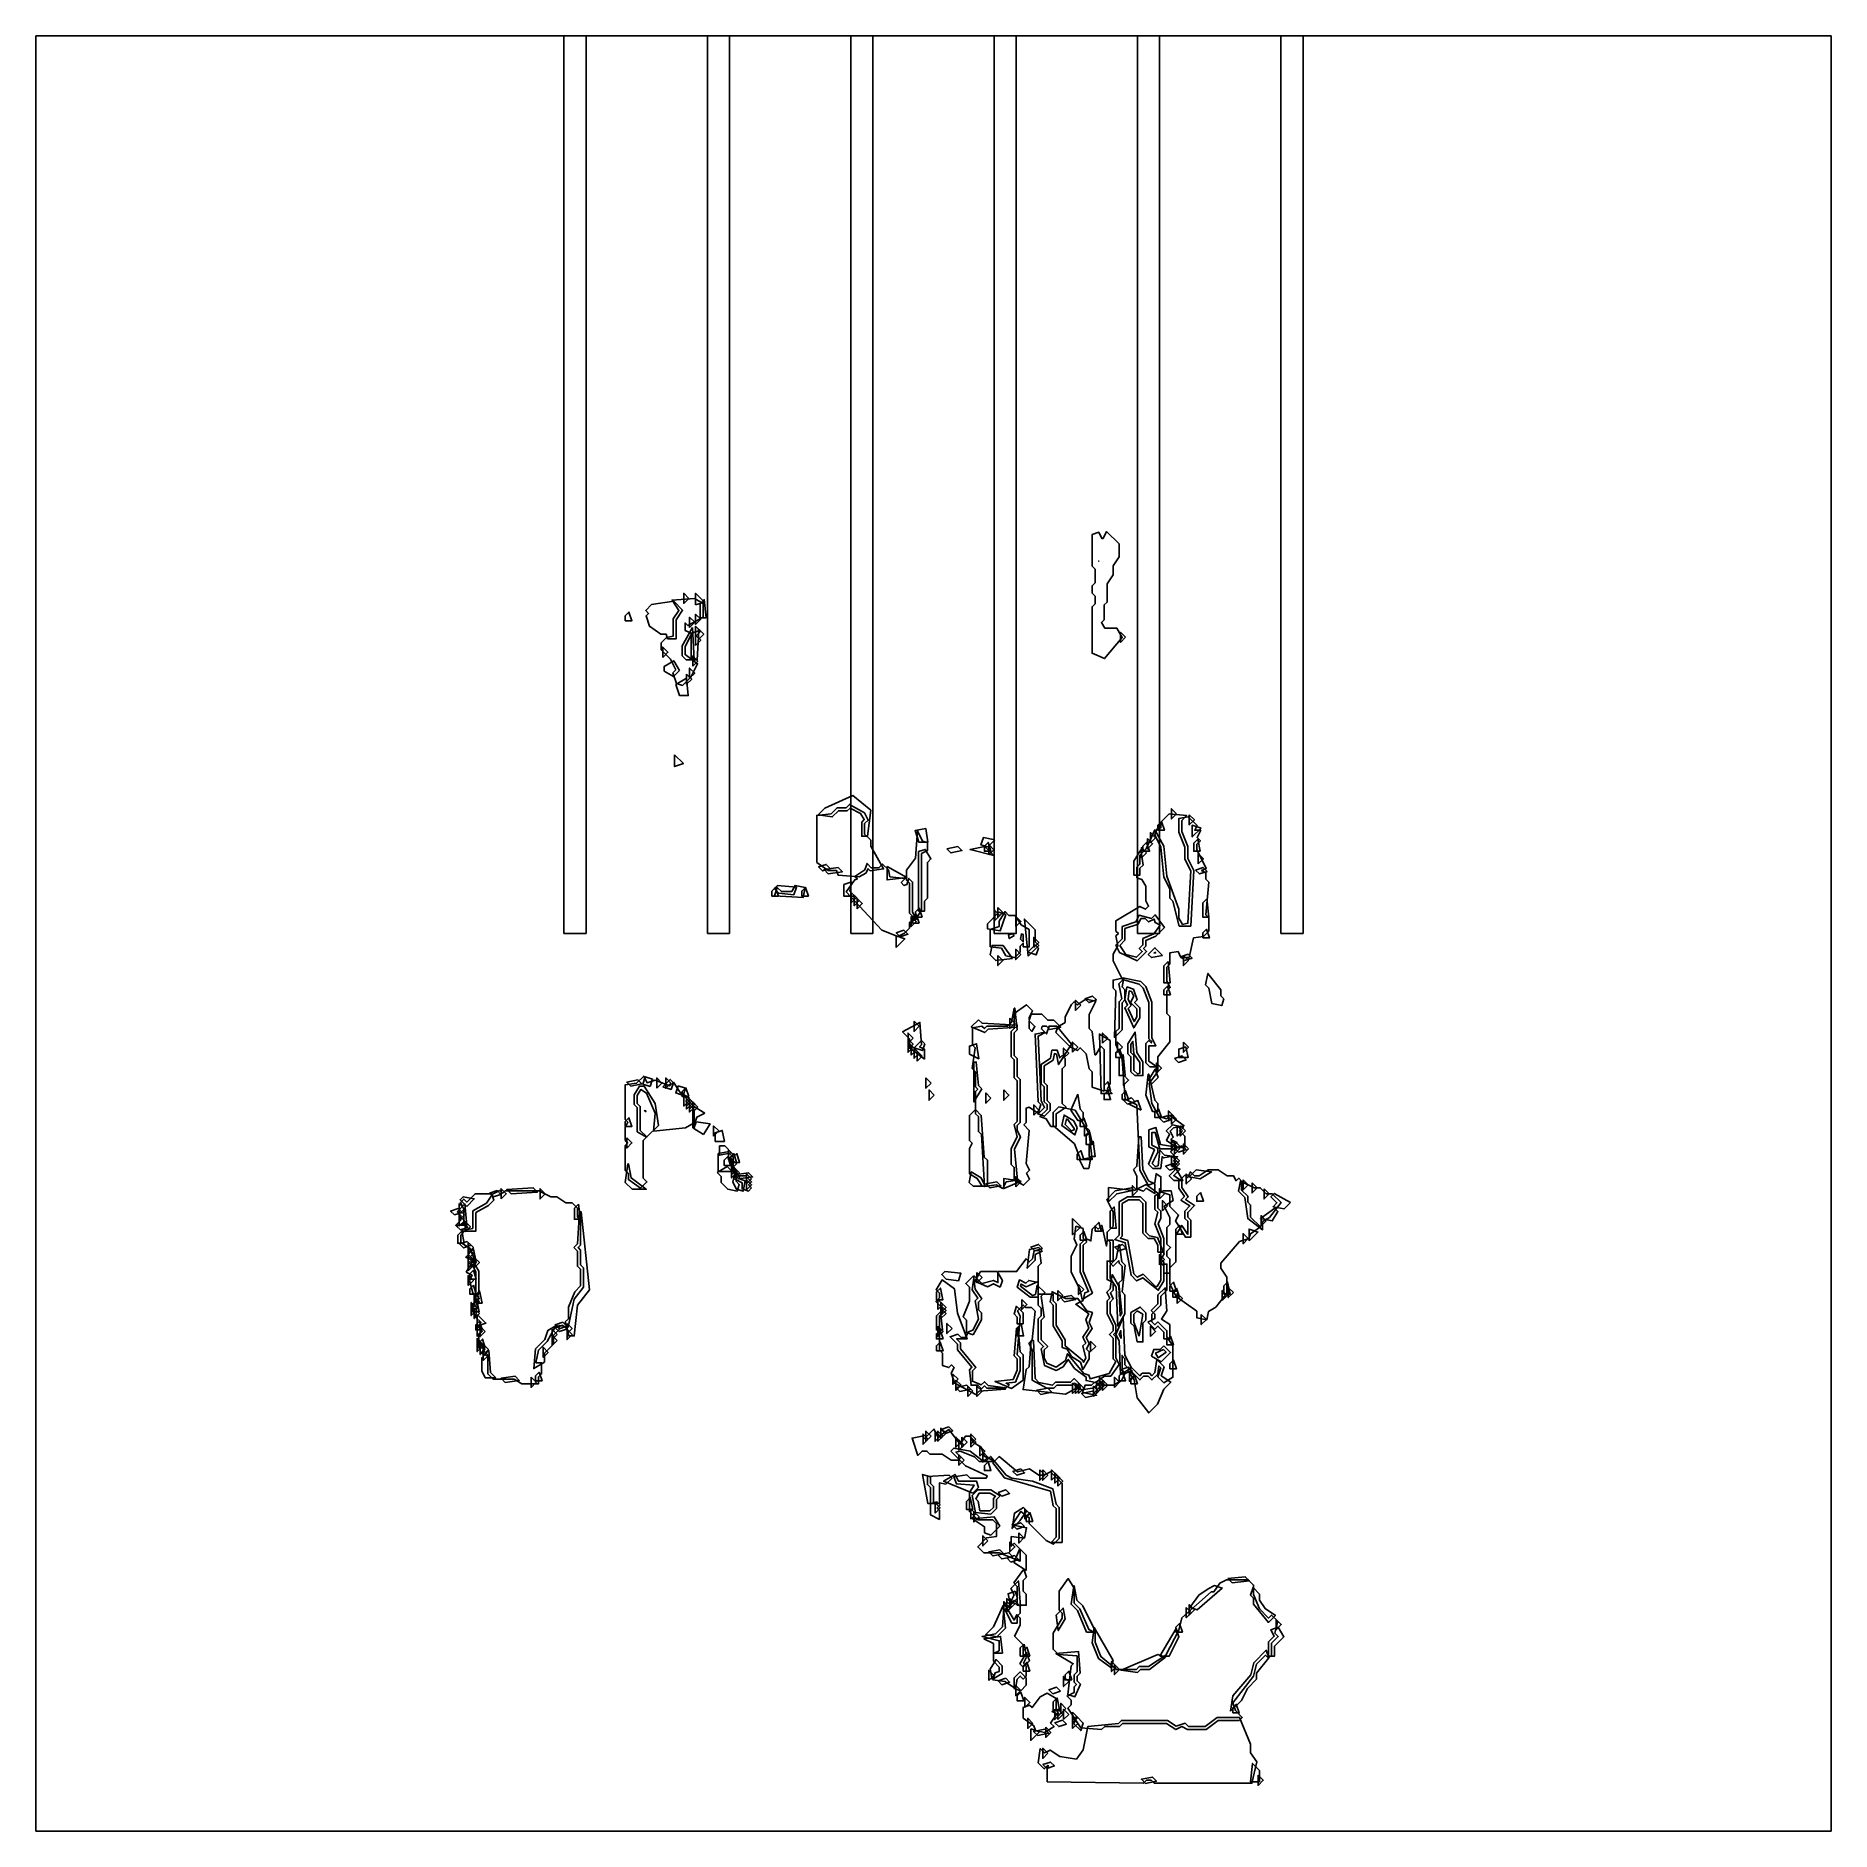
# Model space of a CAD drawing. Header units: millimetres. Extents: x 0 to 289, y 0 to 289.
import ezdxf

# ---------------------------------------------------------------- set-up
doc = ezdxf.new("R2010")
doc.units = ezdxf.units.MM
for name, color, linetype in [('CUT_OUTLINE', 5, 'Continuous'), ('CUT_SLOT', 1, 'Continuous'), ('ENG_D', 3, 'Continuous'), ('ENG_K', 2, 'Continuous'), ('ENG_L', 4, 'Continuous')]:
    doc.layers.add(name, color=color, linetype=linetype)

msp = doc.modelspace()

# ---------------------------------------------------------------- linework, layer by layer
at = {"layer": 'CUT_OUTLINE'}
msp.add_lwpolyline([(0, 0), (289.14, 0), (289.14, 289.14), (0, 289.14), (0, 0)], close=True, dxfattribs=at)
at = {"layer": 'CUT_SLOT'}
for points in [[(85.05, 144.57), (88.62, 144.57), (88.62, 289.14), (85.05, 289.14), (85.05, 144.57)], [(108.15, 144.57), (111.71, 144.57), (111.71, 289.14), (108.15, 289.14), (108.15, 144.57)], [(108.15, 144.57), (111.71, 144.57), (111.71, 289.14), (108.15, 289.14), (108.15, 144.57)], [(131.24, 144.57), (134.8, 144.57), (134.8, 289.14), (131.24, 289.14), (131.24, 144.57)], [(131.24, 144.57), (134.8, 144.57), (134.8, 289.14), (131.24, 289.14), (131.24, 144.57)], [(154.33, 144.57), (157.9, 144.57), (157.9, 289.14), (154.33, 289.14), (154.33, 144.57)], [(154.33, 144.57), (157.9, 144.57), (157.9, 289.14), (154.33, 289.14), (154.33, 144.57)], [(177.43, 144.57), (180.99, 144.57), (180.99, 289.14), (177.43, 289.14), (177.43, 144.57)], [(177.43, 144.57), (180.99, 144.57), (180.99, 289.14), (177.43, 289.14), (177.43, 144.57)], [(200.52, 144.57), (204.09, 144.57), (204.09, 289.14), (200.52, 289.14), (200.52, 144.57)]]:
    msp.add_lwpolyline(points, close=True, dxfattribs=at)
at = {"layer": 'ENG_D'}
for points in [[(103.07, 187.02), (102.2, 188.76), (100.72, 190.25), (100.72, 191.41), (101.56, 192.26), (102.64, 192.47), (102.64, 195.24), (103.56, 196.61), (102.46, 198.27), (106.07, 198.55), (107.46, 197.71), (107.46, 195.51), (105.01, 194.15), (104.57, 194.59), (104.57, 193.39), (105.62, 192.87), (104.57, 190.77), (104.57, 189.5), (106.56, 188.01), (105.49, 185.87), (104.15, 184.53), (103.18, 184.86), (102.61, 186.56), (103.07, 187.02)], [(106.76, 193.34), (106.48, 188.66), (105.53, 188.66), (105.53, 192.93), (106.76, 193.34)], [(175.51, 192.28), (174.69, 191.45), (174.69, 193.1), (175.51, 192.28)], [(134.45, 158.61), (136.52, 154.98), (134.36, 154.67), (134.03, 155), (133.66, 154.27), (132.57, 153.72), (129.21, 153.98), (128.97, 154.69), (127.62, 154.69), (125.77, 156.01), (125.77, 163.58), (128.07, 163.83), (129.05, 164.81), (130.49, 164.81), (131.03, 165.35), (133.43, 164.02), (134.02, 162.83), (133.48, 162.3), (133.48, 160.57), (134.45, 159.61), (134.45, 158.61)], [(180.52, 161.38), (181.19, 161.61), (181.19, 162.5), (182.55, 163.86), (185.33, 163.55), (184.57, 162.78), (184.57, 161), (185.53, 158.59), (185.53, 156.67), (186.5, 154.74), (186, 145.77), (184.14, 145.77), (183.14, 149.75), (182.64, 150.25), (182.64, 151.74), (181.68, 153.66), (181.2, 158.48), (180.21, 160.45), (180.52, 161.38)], [(185.77, 163.7), (186.59, 162.88), (185.77, 162.06), (185.77, 163.7)], [(187.66, 161.54), (186.25, 160.13), (186.25, 162.01), (187.66, 161.54)], [(142.64, 148.36), (141.72, 146.83), (140.71, 147.84), (140.71, 152.66), (140.23, 153.14), (140.23, 154.77), (141.68, 156.7), (141.98, 161.13), (142.81, 159.46), (143.6, 159.2), (143.6, 157.91), (142.64, 157.43), (142.64, 148.36)], [(152.76, 158.64), (153.35, 159.23), (153.82, 157.82), (152.76, 157.82), (152.76, 158.64)], [(178.3, 157.82), (178.3, 158.64), (178.89, 159.23), (179.36, 157.82), (178.3, 157.82)], [(179.02, 159.85), (179.85, 159.03), (179.02, 158.2), (179.02, 159.85)], [(179.51, 159.17), (179.51, 160.81), (180.33, 159.99), (179.51, 159.17)], [(187.51, 157.82), (186.49, 157.82), (186.49, 159.12), (187.12, 159.75), (187.51, 157.82)], [(176.86, 156.2), (177.96, 158.04), (178.32, 155.57), (177.82, 155.07), (177.82, 153.97), (176.86, 153.97), (176.86, 156.2)], [(178.88, 157.58), (178.06, 156.76), (178.06, 158.4), (178.88, 157.58)], [(187.22, 155.79), (187.22, 157.44), (188.04, 156.62), (187.22, 155.79)], [(137.1, 155.34), (140.29, 153.57), (137.1, 153.21), (137.1, 155.34)], [(186.77, 154.79), (188, 155.2), (188.63, 154.58), (187.39, 154.17), (186.77, 154.79)], [(121.77, 151.31), (122.27, 152.31), (123.89, 151.99), (123.56, 150.34), (118.94, 150.61), (119.4, 152), (120.09, 151.31), (121.77, 151.31)], [(130.11, 152.45), (131.39, 152.88), (131.1, 151.39), (131.9, 150.59), (130.11, 150.59), (130.11, 152.45)], [(131.32, 151.17), (132.14, 150.35), (131.32, 149.53), (131.32, 151.17)], [(132.62, 149.87), (131.8, 149.05), (131.8, 150.69), (132.62, 149.87)], [(132.28, 148.56), (132.28, 150.21), (133.1, 149.39), (132.28, 148.56)], [(153.24, 146.11), (155.1, 147.98), (156.2, 147.61), (155.33, 145.02), (153.24, 145.32), (153.24, 146.11)], [(174.93, 145.71), (177.17, 146.45), (177.69, 147.5), (179.67, 147), (180.26, 147.59), (181.75, 145.51), (180.37, 144.12), (178.78, 143.45), (178.78, 142.54), (178.4, 142.16), (178.88, 141.68), (177.39, 140.18), (174.51, 141.49), (173.91, 142.69), (174.93, 143.7), (174.93, 145.71)], [(187.94, 149.49), (188.6, 150.15), (188.93, 147.22), (187.94, 147.22), (187.94, 149.49)], [(139.2, 144.05), (138.58, 144.67), (139.81, 145.08), (140.44, 144.46), (139.2, 144.05)], [(140.95, 147.32), (141.78, 146.5), (140.95, 145.67), (140.95, 147.32)], [(157.82, 145.67), (157.82, 147.32), (158.64, 146.5), (157.82, 145.67)], [(159.8, 140.91), (159.2, 146.9), (160.95, 145.15), (160.95, 143.22), (161.53, 142.64), (159.8, 140.91)], [(187.94, 143.85), (187.94, 144.67), (188.53, 145.26), (189, 143.85), (187.94, 143.85)], [(157.29, 140.52), (154.6, 140.22), (153.7, 141.12), (154.01, 142.64), (155.78, 142.64), (157.29, 140.52)], [(158.64, 141.2), (157.82, 140.37), (157.82, 142.02), (158.64, 141.2)], [(181.44, 141.05), (179.67, 140.69), (179.16, 141.2), (180.23, 142.26), (181.44, 141.05)], [(182.35, 140.04), (182.66, 136.62), (181.67, 136.62), (181.67, 139.37), (182.35, 140.04)], [(184.36, 140.82), (185.59, 141.23), (186.22, 140.61), (184.98, 140.2), (184.36, 140.82)], [(174.43, 136.46), (175.33, 137.36), (177.94, 136.84), (178.75, 136.03), (179.75, 133.53), (179.75, 127.76), (180.38, 126.5), (179.26, 126.5), (179.26, 123.98), (180.71, 123.01), (180.71, 122.32), (179.28, 120.41), (179.74, 117.18), (180.88, 115.13), (182.09, 114.73), (182.61, 115.25), (184.92, 113.6), (183.24, 113.26), (182.69, 112.72), (183.17, 111.75), (182.8, 111.38), (183.77, 110.9), (182.74, 109.87), (181.01, 109.87), (180.29, 112.52), (179.75, 112.52), (179.75, 110.5), (180.71, 110.02), (180.71, 109.33), (179.8, 107.51), (180.29, 107.02), (180.73, 107.16), (181.01, 109.67), (181.79, 108.89), (183.87, 108.6), (183.22, 107.94), (183.77, 107.4), (183.03, 107.03), (184.29, 106.6), (183.26, 105.57), (184.57, 104.7), (184.57, 103.68), (185.6, 102.13), (185.18, 101.72), (186.63, 100.75), (185.53, 99.65), (185.53, 98.89), (186.01, 98.41), (186.01, 95.66), (185.15, 95.66), (183.57, 98.3), (184.03, 99.22), (182.64, 100.62), (182.64, 102.47), (181.19, 102.95), (181.19, 105.4), (180.42, 105.86), (180.21, 104.39), (179.15, 104.04), (177.82, 106.43), (177.34, 116.95), (175.42, 117.91), (174.93, 124.27), (173.96, 126.69), (173.96, 128.77), (174.45, 129.25), (174.45, 133.58), (174.91, 134.05), (174.43, 136.46)], [(182.73, 134.69), (181.67, 134.69), (181.67, 135.51), (182.26, 136.1), (182.73, 134.69)], [(168.28, 133), (167.46, 132.18), (167.46, 133.83), (168.28, 133)], [(168.94, 134.07), (170.17, 134.48), (170.8, 133.86), (169.56, 133.45), (168.94, 134.07)], [(176.43, 132.96), (175.94, 132.47), (176.88, 130.39), (177.34, 131.14), (177.34, 132.42), (176.32, 133.44), (176.83, 134.45), (176.44, 135.22), (176.09, 135.33), (175.9, 134.01), (176.43, 132.96)], [(141.44, 130.45), (142.26, 129.63), (141.44, 128.81), (141.44, 130.45)], [(151.31, 115.55), (151.31, 119.13), (151.7, 119.51), (151.31, 119.89), (151.31, 122.3), (150.82, 122.8), (151.3, 126.17), (150.83, 126.64), (150.83, 129.35), (152.36, 129.65), (152.76, 129.25), (153.14, 129.63), (156.52, 129.63), (157.12, 130.23), (157.57, 132.52), (157.69, 132.52), (158.07, 129.06), (157.58, 128.57), (157.58, 124.91), (158.06, 124.43), (158.06, 121.54), (158.54, 121.06), (158.54, 114.11), (158.06, 113.63), (158.06, 112.82), (158.57, 111.8), (157.59, 109.83), (158.08, 104.85), (156.29, 104.59), (155.76, 103.52), (154.65, 104.08), (152.78, 103.81), (152.28, 112.18), (151.8, 112.66), (151.8, 115.07), (151.31, 115.55)], [(141.29, 127.7), (140.47, 126.88), (140.47, 128.52), (141.29, 127.7)], [(143.16, 126.8), (142.79, 125.71), (141.47, 126.15), (142.64, 127.32), (143.16, 126.8)], [(163.36, 117.2), (163.36, 116.04), (162.46, 115.14), (161.37, 115.5), (161.88, 117.04), (161.44, 117.48), (160.94, 128.38), (162.48, 128.69), (162.78, 128.39), (163.19, 129.63), (164.44, 129.63), (166.79, 126.76), (164.69, 123.45), (164.36, 125.11), (164.03, 125.22), (163.82, 124.18), (162.4, 123.24), (162.4, 120.57), (162.88, 120.09), (162.88, 117.68), (163.36, 117.2)], [(173, 127.36), (173, 120.42), (172.57, 119.56), (173.34, 118.79), (171.56, 118.79), (171.3, 128.38), (173, 127.36)], [(141.29, 126.26), (140.47, 125.43), (140.47, 127.08), (141.29, 126.26)], [(140.95, 124.95), (140.95, 126.6), (141.78, 125.77), (140.95, 124.95)], [(141.44, 126.12), (142.26, 125.29), (141.44, 124.47), (141.44, 126.12)], [(141.92, 123.99), (141.92, 125.63), (142.74, 124.81), (141.92, 123.99)], [(166.98, 125.43), (166.98, 127.08), (167.8, 126.26), (166.98, 125.43)], [(176.86, 125.21), (176.68, 127.19), (176.37, 126.67), (176.37, 125.39), (176.86, 124.91), (176.86, 122.5), (177.4, 121.95), (177.82, 122.09), (177.82, 123.77), (176.86, 125.21)], [(185.23, 126.33), (185.58, 124.57), (184.08, 124.57), (184.08, 125.95), (185.23, 126.33)], [(94.93, 111.22), (94.93, 113.3), (95.36, 114.16), (94.93, 114.59), (94.93, 120.2), (96.75, 120.46), (97.89, 121.6), (98.43, 120.53), (99.76, 120.97), (102.1, 120.03), (102.68, 120.61), (103.78, 118.97), (105.2, 118.11), (104.67, 117.58), (106.02, 116.24), (106.02, 114.07), (104.65, 113.25), (99.49, 112.74), (99.75, 115.62), (98.36, 118.86), (97.43, 119.42), (96.86, 118.48), (96.86, 117.2), (97.34, 116.72), (97.34, 112.86), (98.41, 111.8), (97.82, 111.22), (97.82, 105.15), (98.41, 104.57), (97.37, 103.53), (95.42, 104.93), (95.42, 105.92), (94.93, 106.4), (94.93, 110.45), (95.32, 110.84), (94.93, 111.22)], [(102.26, 120.47), (101.44, 119.65), (101.44, 121.3), (102.26, 120.47)], [(104.81, 116.76), (104.81, 118.4), (105.63, 117.58), (104.81, 116.76)], [(105.29, 117.92), (106.12, 117.1), (105.29, 116.28), (105.29, 117.92)], [(106.6, 116.62), (105.78, 115.8), (105.78, 117.44), (106.6, 116.62)], [(160.71, 115.31), (160.71, 116.96), (161.53, 116.14), (160.71, 115.31)], [(169.62, 112.36), (170.14, 108.19), (168.26, 108.19), (167.26, 110.69), (163.84, 113.62), (163.84, 115.75), (164.73, 116.64), (167.37, 116.11), (169.62, 112.36)], [(165.79, 113.81), (166.8, 112.8), (167.22, 112.94), (167.22, 113.17), (166.13, 114.69), (165.97, 114.69), (165.79, 113.81)], [(184.67, 112.76), (183.84, 111.94), (183.84, 113.59), (184.67, 112.76)], [(183.36, 111.18), (184.18, 110.35), (183.36, 109.53), (183.36, 111.18)], [(184.63, 110.39), (185.25, 109.77), (184.02, 109.36), (183.4, 109.98), (184.63, 110.39)], [(109.87, 109.11), (111.4, 109.41), (112.28, 108.53), (112.28, 106.26), (109.87, 106.26), (109.87, 109.11)], [(112.28, 107.7), (112.28, 108.53), (112.87, 109.11), (113.34, 107.7), (112.28, 107.7)], [(183.36, 108.77), (184.18, 107.94), (183.36, 107.12), (183.36, 108.77)], [(112.86, 106.02), (112.04, 105.19), (112.04, 106.84), (112.86, 106.02)], [(114.25, 104.73), (113.91, 103.05), (112.83, 103.41), (112.27, 104.54), (112.66, 106.51), (113.42, 105.01), (114.25, 104.73)], [(115.27, 105.05), (114.45, 104.23), (114.45, 105.88), (115.27, 105.05)], [(114.45, 103.27), (114.45, 104.91), (115.27, 104.09), (114.45, 103.27)], [(174.4, 91.89), (173.48, 90.98), (173, 91.46), (173, 94.83), (172.52, 95.32), (172.52, 96.48), (173.48, 97.44), (173.48, 99.7), (172.47, 101.73), (173.85, 103.11), (176.45, 103.63), (176.9, 103.18), (178.8, 104.13), (180.71, 102.77), (180.71, 100.33), (181.19, 99.85), (181.19, 98.73), (180.73, 97.81), (181.67, 95.46), (181.67, 93.25), (180.71, 93.25), (180.71, 94.38), (180.09, 95.42), (179.16, 95.42), (178.3, 96.28), (178.3, 101.1), (177.72, 101.68), (175.96, 101.68), (174.93, 101.06), (174.93, 95.8), (174.65, 95.52), (175.86, 95.12), (176.84, 89.75), (177.38, 89.2), (178.35, 89.68), (180.33, 87.7), (180.57, 87.7), (181.19, 88.74), (181.19, 91.32), (182.16, 91.32), (182.16, 87.12), (181.19, 86.16), (181.19, 84.71), (179.75, 83.27), (179.75, 82.02), (180.23, 81.54), (180.71, 82.02), (182.16, 80.58), (182.16, 79.59), (183.12, 78.14), (183.12, 73.11), (181.64, 72.22), (180.68, 73.18), (181.16, 74.63), (180.88, 74.91), (180.7, 73.62), (179.75, 72.67), (179.16, 73.25), (178.4, 73.25), (177.82, 72.67), (175.41, 75.08), (175.41, 76.04), (174.93, 76.52), (174.93, 76.62), (174.93, 74.31), (175.46, 73.78), (174.87, 72.6), (173.55, 71.8), (171.94, 71.8), (171.52, 72.22), (170.2, 71.33), (168.34, 71.06), (167.22, 72.18), (166.84, 71.8), (164.43, 71.8), (163.94, 71.32), (162.82, 71.32), (160.47, 72.62), (160.47, 77.53), (159.94, 78.6), (160.48, 79.14), (160.94, 83.76), (160.37, 84.33), (159.41, 84.33), (159.03, 84.71), (158.11, 83.8), (158.55, 82.93), (158.07, 76.71), (158.54, 76.24), (158.54, 74.16), (157.75, 72.3), (156.25, 72.13), (156.78, 71.87), (156.23, 71.32), (153.14, 71.32), (152.76, 71.7), (152.28, 71.22), (151.7, 71.8), (150.62, 71.8), (150.34, 74.3), (150.75, 74.71), (148.42, 77.5), (148.42, 78.45), (147.25, 79.62), (148.49, 80.03), (149.01, 79.51), (149.72, 79.51), (150.18, 80.43), (150.9, 80.67), (151.79, 82.44), (151.3, 85.38), (151.73, 85.81), (150.82, 87.17), (151.14, 89.42), (152.35, 88.21), (154.23, 88.68), (154.93, 88.34), (154.93, 90.11), (157.94, 90.11), (159.48, 92.17), (159.99, 91.66), (160.49, 92.16), (160.76, 93.49), (161.64, 93.49), (161.93, 91.47), (161.43, 90.98), (161.43, 88.51), (159.5, 87.68), (158.68, 88.09), (158.58, 87.79), (160.52, 86.29), (160.98, 86.44), (161.29, 87.95), (162.5, 86.74), (161.93, 86.17), (162.41, 82.8), (161.92, 82.3), (161.92, 79.13), (162.98, 78.07), (162.4, 77.49), (162.4, 76.2), (162.82, 75.36), (164.3, 74.73), (165.81, 75.81), (166.16, 76.87), (168.8, 73.7), (169.58, 73.44), (169.78, 72.82), (172.84, 73.69), (173.91, 75.62), (173.48, 76.04), (173.48, 79.41), (172.9, 79.99), (173.48, 80.58), (173.48, 81.38), (172.52, 83.31), (172.52, 85.4), (172.95, 85.82), (172.47, 86.79), (173.01, 87.34), (173.34, 89.62), (174.44, 87.78), (174.65, 82.97), (174.92, 83.42), (174.44, 88.28), (174.93, 88.77), (174.93, 90.98), (174.46, 91.45), (174.4, 91.89)], [(152.22, 105.22), (152.91, 103.85), (150.97, 103.85), (150.33, 104.49), (150.66, 106.16), (152.22, 105.22)], [(157.82, 103.75), (157.82, 105.39), (158.64, 104.57), (157.82, 103.75)], [(185.29, 105.88), (186.11, 105.05), (185.29, 104.23), (185.29, 105.88)], [(185.76, 105.39), (186.89, 106.51), (189.37, 106.16), (187.5, 105.04), (185.76, 105.39)], [(197.58, 98.17), (197.58, 96.86), (195.18, 98.66), (194.7, 102.05), (193.7, 103.05), (194.03, 104.69), (196.19, 103.61), (197.19, 103.61), (198.16, 102.64), (199.12, 102.64), (200.55, 101.22), (198.7, 98.85), (197.58, 98.17)], [(69.39, 100.62), (68.33, 101.68), (68.83, 102.18), (70.6, 101.83), (69.39, 100.62)], [(70.36, 99.89), (72.6, 101.14), (73.56, 102.59), (74.74, 103.18), (75.18, 102.74), (75.56, 103.13), (81.02, 103.13), (82.94, 102.16), (83.92, 102.16), (85.37, 101.2), (86.36, 101.2), (87.22, 100.33), (87.22, 98.89), (87.7, 98.41), (87.7, 94.35), (87.32, 93.97), (87.7, 93.59), (87.7, 91.18), (88.19, 90.7), (88.19, 87.62), (86.72, 85.67), (85.72, 81.16), (84.37, 81.43), (83.54, 81.02), (82.36, 78.88), (80.94, 77.47), (80.53, 75.42), (81.44, 75.42), (81.44, 73.63), (80.96, 73.15), (80.96, 72.04), (78.24, 72.04), (77.04, 72.77), (73.63, 72.77), (72.77, 73.63), (72.77, 76.47), (71.64, 77.04), (72.22, 77.62), (71.32, 78.96), (71.32, 80.09), (71.75, 80.52), (71.27, 81.49), (71.7, 81.92), (70.82, 82.8), (71.31, 86.17), (70.84, 86.64), (70.84, 90.06), (70.3, 91.13), (70.8, 91.62), (69.92, 93.81), (68.43, 94.8), (68.43, 96), (69.27, 96.84), (70.36, 97.06), (70.36, 99.89)], [(180.95, 101.82), (180.95, 103.47), (181.77, 102.64), (180.95, 101.82)], [(181.43, 99.89), (181.43, 101.54), (182.26, 100.72), (181.43, 99.89)], [(187.56, 102.85), (188.03, 101.44), (186.98, 101.44), (186.98, 102.26), (187.56, 102.85)], [(67.85, 99.75), (69.1, 101.01), (69.42, 97.58), (67.61, 97.58), (68.43, 98.41), (68.43, 99.17), (67.85, 99.75)], [(69.15, 96.52), (69.15, 98.17), (69.97, 97.34), (69.15, 96.52)], [(168.49, 85.64), (168.19, 87.14), (166.74, 90.06), (166.74, 92.58), (167.67, 94.45), (167.21, 95.37), (167.5, 97.42), (168.66, 97.03), (168.66, 95.51), (169.24, 94.93), (168.66, 94.35), (168.66, 90.16), (170.17, 86.64), (168.49, 85.64)], [(170.59, 96.62), (170.59, 97.44), (171.18, 98.03), (171.65, 96.62), (170.59, 96.62)], [(183.6, 96.96), (184.19, 97.55), (184.66, 96.14), (183.6, 96.14), (183.6, 96.96)], [(195.27, 95.42), (194.44, 94.59), (194.44, 96.24), (195.27, 95.42)], [(195.41, 95.07), (195.41, 96.95), (196.82, 96.48), (195.41, 95.07)], [(70.46, 93.01), (69.63, 92.18), (69.63, 93.83), (70.46, 93.01)], [(69.63, 92.86), (70.46, 92.04), (69.63, 91.22), (69.63, 92.86)], [(162.12, 93.86), (160.89, 93.45), (160.27, 94.07), (161.5, 94.49), (162.12, 93.86)], [(180.95, 91.22), (180.95, 92.86), (181.77, 92.04), (180.95, 91.22)], [(69.63, 90.26), (69.63, 91.9), (70.46, 91.08), (69.63, 90.26)], [(69.87, 89.73), (70.46, 90.32), (70.93, 88.91), (69.87, 88.91), (69.87, 89.73)], [(70.94, 91.56), (70.12, 90.74), (70.12, 92.38), (70.94, 91.56)], [(151.56, 89.97), (152.38, 89.15), (151.56, 88.33), (151.56, 89.97)], [(69.63, 87.85), (69.63, 89.49), (70.46, 88.67), (69.63, 87.85)], [(145.05, 86.84), (145.68, 87.47), (146.07, 85.54), (145.05, 85.54), (145.05, 86.84)], [(166.8, 76.45), (166.09, 77.63), (165.29, 77.89), (165.29, 78.96), (163.84, 81.37), (163.84, 84.71), (163.34, 85.22), (163.67, 86.86), (165.83, 85.78), (167.82, 85.78), (169.29, 83.81), (170.17, 83.52), (169.65, 81.94), (170.15, 80.94), (169.18, 79.5), (169.66, 78.55), (169.2, 77.63), (169.63, 77.2), (169.63, 76.07), (168.6, 74.36), (168.22, 75.5), (166.8, 76.45)], [(183.7, 86.98), (182.64, 86.98), (182.64, 87.8), (183.23, 88.39), (183.7, 86.98)], [(183.71, 87.43), (184.18, 86.02), (183.12, 86.02), (183.12, 86.84), (183.71, 87.43)], [(191.07, 85.44), (191.07, 87.08), (191.89, 86.26), (191.07, 85.44)], [(191.31, 86.5), (191.31, 87.8), (191.94, 88.43), (192.33, 86.5), (191.31, 86.5)], [(70.94, 84.33), (70.12, 83.51), (70.12, 85.15), (70.94, 84.33)], [(71.42, 85.3), (70.6, 84.47), (70.6, 86.12), (71.42, 85.3)], [(145.29, 83.99), (145.29, 85.64), (146.11, 84.81), (145.29, 83.99)], [(145.77, 85.15), (146.6, 84.33), (145.77, 83.51), (145.77, 85.15)], [(145.77, 82.55), (145.77, 84.19), (146.6, 83.37), (145.77, 82.55)], [(183.84, 84.95), (183.84, 86.6), (184.67, 85.78), (183.84, 84.95)], [(71.08, 79.65), (71.08, 81.3), (71.9, 80.48), (71.08, 79.65)], [(85.54, 81.78), (86.36, 80.96), (85.54, 80.14), (85.54, 81.78)], [(145.05, 82.99), (145.72, 83.65), (146.04, 80.72), (145.05, 80.72), (145.05, 82.99)], [(147.56, 80.96), (146.74, 80.14), (146.74, 81.78), (147.56, 80.96)], [(177.72, 79.72), (178.28, 83.24), (177.37, 83.79), (176.86, 83.27), (176.86, 81.97), (177.72, 79.72)], [(187.7, 83.23), (188.52, 82.4), (187.7, 81.58), (187.7, 83.23)], [(71.08, 77.73), (71.08, 79.37), (71.9, 78.55), (71.08, 77.73)], [(83.95, 79.99), (83.13, 79.17), (83.13, 80.82), (83.95, 79.99)], [(83.95, 79.03), (83.13, 78.21), (83.13, 79.85), (83.95, 79.03)], [(85.54, 80.82), (86.36, 79.99), (85.54, 79.17), (85.54, 80.82)], [(146.11, 79.27), (145.05, 79.27), (145.05, 80.09), (145.64, 80.68), (146.11, 79.27)], [(145.05, 77.34), (145.05, 78.17), (145.64, 78.75), (146.11, 77.34), (145.05, 77.34)], [(169.87, 78.89), (170.69, 78.07), (169.87, 77.24), (169.87, 78.89)], [(174.8, 79.35), (174.74, 80.62), (174.47, 80), (174.8, 79.35)], [(81.68, 76.28), (81.68, 77.93), (82.5, 77.1), (81.68, 76.28)], [(181.62, 77.54), (180.34, 76.99), (180.78, 76.25), (182.03, 77.13), (181.62, 77.54)], [(148.52, 72.77), (147.7, 71.94), (147.7, 73.59), (148.52, 72.77)], [(171.31, 72.62), (172.14, 71.8), (171.31, 70.98), (171.31, 72.62)], [(174.72, 74.32), (175.96, 74.73), (176.58, 74.11), (175.34, 73.7), (174.72, 74.32)], [(176.13, 74.07), (176.96, 73.25), (176.13, 72.43), (176.13, 74.07)], [(177.43, 72.04), (176.37, 72.04), (176.37, 72.87), (176.96, 73.45), (177.43, 72.04)], [(148.18, 71.47), (149.95, 71.82), (150.6, 71.17), (148.83, 70.82), (148.18, 71.47)], [(150.93, 70.84), (150.11, 70.02), (150.11, 71.66), (150.93, 70.84)], [(152.38, 70.84), (151.56, 70.02), (151.56, 71.66), (152.38, 70.84)], [(163.61, 70.69), (161.84, 70.34), (161.19, 70.99), (162.96, 71.34), (163.61, 70.69)], [(167.46, 72.14), (168.28, 71.32), (167.46, 70.5), (167.46, 72.14)], [(170.35, 70.02), (170.35, 71.66), (171.17, 70.84), (170.35, 70.02)], [(171.65, 71.32), (170.83, 70.5), (170.83, 72.14), (171.65, 71.32)], [(143.7, 63.13), (142.88, 62.31), (142.88, 63.95), (143.7, 63.13)], [(144.19, 63.61), (143.36, 62.79), (143.36, 64.43), (144.19, 63.61)], [(144.81, 64.43), (145.63, 63.61), (144.81, 62.79), (144.81, 64.43)], [(145.77, 63.27), (145.77, 64.91), (146.6, 64.09), (145.77, 63.27)], [(147.36, 61.2), (147.86, 61.7), (150.45, 61.19), (152.36, 59.75), (153.14, 59.75), (153.74, 60.35), (156.29, 57.3), (157.17, 56.86), (160.53, 56.38), (163.81, 55.11), (164.31, 52.65), (164.81, 52.14), (164.81, 47.13), (163.89, 46.21), (162.74, 46.79), (159.99, 49.54), (159.99, 50.47), (158.61, 51.46), (157.25, 49.32), (159.55, 48.86), (159.22, 47.2), (157.1, 47.44), (157.1, 45.88), (157.58, 46.36), (158.54, 45.4), (158.54, 43.5), (155.13, 44.82), (152.66, 44.82), (151.7, 45.78), (153.13, 47.21), (154.69, 47.43), (154.69, 49.54), (154.11, 50.12), (151.7, 50.12), (150.35, 51.46), (150.35, 54.53), (151.13, 55.69), (148.25, 55.91), (147.86, 57.06), (149.95, 57.36), (150.45, 56.86), (153.07, 56.86), (153.19, 57.22), (149.73, 58.83), (147.36, 61.2)], [(149.01, 62.65), (148.18, 61.82), (148.18, 63.47), (149.01, 62.65)], [(149.49, 62.16), (148.66, 61.34), (148.66, 62.99), (149.49, 62.16)], [(149.15, 63.47), (149.97, 62.65), (149.15, 61.82), (149.15, 63.47)], [(150.59, 61.82), (150.59, 63.47), (151.41, 62.65), (150.59, 61.82)], [(152.04, 60.38), (152.04, 62.02), (152.86, 61.2), (152.04, 60.38)], [(152.52, 61.06), (153.34, 60.24), (152.52, 59.41), (152.52, 61.06)], [(158.61, 58.34), (159.23, 57.72), (158, 57.31), (157.37, 57.93), (158.61, 58.34)], [(162.16, 58.17), (162.98, 57.35), (162.16, 56.52), (162.16, 58.17)], [(145.53, 52.77), (144.09, 52.77), (144.09, 55.32), (143.6, 55.8), (143.6, 57.09), (147.07, 57.35), (147.56, 56.86), (146.58, 55.88), (145.53, 56.09), (145.53, 52.77)], [(144.81, 51.22), (144.81, 52.87), (145.63, 52.04), (144.81, 51.22)], [(152.01, 51.56), (153.62, 51.56), (154.21, 52.14), (154.21, 53.59), (154.54, 53.92), (153.66, 54.45), (151.93, 54.45), (151.38, 53.53), (151.78, 53.12), (152.01, 51.56)], [(177.72, 26.5), (179.19, 26.5), (181.97, 28.36), (184.1, 32.37), (184.59, 34.34), (189.29, 38.55), (189.74, 38.55), (190.67, 39.94), (191.74, 40.48), (195.27, 40.48), (196.13, 39.62), (196.13, 38.12), (197.06, 35.8), (198.54, 34.31), (199.02, 34.8), (200.01, 33.81), (199.53, 31.88), (200.09, 31.32), (199.02, 30.26), (199.02, 28.33), (198.54, 27.85), (198.06, 28.33), (196.59, 26.86), (196.11, 24.95), (192.79, 20.68), (193.21, 19.41), (194.3, 18.31), (193.82, 17.83), (190.43, 17.83), (188.5, 16.38), (185.47, 16.38), (184.57, 16.84), (183.58, 16.35), (182.08, 17.35), (175.03, 17.35), (174.55, 16.87), (172.14, 16.87), (171.65, 16.38), (168.29, 16.64), (166.18, 19.79), (166.74, 20.34), (166.74, 21.1), (166.09, 21.75), (167.22, 22.32), (167.22, 23.23), (167.6, 23.61), (167.22, 23.99), (167.22, 25.16), (167.7, 25.64), (167.7, 28.21), (164.7, 28.44), (163.84, 29.3), (163.84, 31.87), (165.29, 34.28), (165.29, 35.08), (164.81, 35.56), (164.81, 38.63), (166.27, 40.68), (167.22, 39.1), (167.22, 36.72), (168.14, 35.8), (169.57, 32.46), (170.59, 31.95), (170.59, 30.41), (171.51, 28.1), (174.05, 26.02), (177.24, 26.02), (177.72, 26.5)], [(158.58, 36.22), (157.02, 37), (157.55, 38.07), (157.05, 39.08), (158.26, 40.3), (158.58, 36.22)], [(159.56, 28), (159.08, 27.03), (159.51, 26.6), (159.51, 24.96), (159.03, 24.48), (158.54, 24.96), (158.04, 24.46), (157.75, 22.97), (156.05, 24.1), (154.13, 24.38), (154.5, 25.49), (155.17, 25.71), (155.17, 26.4), (154.21, 27.37), (154.21, 28.58), (155.17, 29.06), (155.17, 30.65), (152.39, 31.35), (154.57, 31.79), (155.66, 32.88), (155.95, 36.67), (157.56, 33.99), (158, 34.86), (158.54, 34.31), (158.54, 33.19), (157.63, 31.37), (159.03, 29.98), (159.03, 28.53), (159.56, 28)], [(156.37, 36.96), (157.2, 36.14), (156.37, 35.32), (156.37, 36.96)], [(156.86, 35.8), (156.86, 37.45), (157.68, 36.62), (156.86, 35.8)], [(159.03, 29.01), (159.61, 29.6), (160.08, 28.19), (159.03, 28.19), (159.03, 29.01)], [(153.48, 24.24), (153.48, 25.88), (154.31, 25.06), (153.48, 24.24)], [(158.64, 22.65), (157.82, 21.83), (157.82, 23.47), (158.64, 22.65)], [(166.83, 24.34), (165.77, 24.34), (165.77, 25.16), (166.36, 25.75), (166.83, 24.34)], [(163.84, 20.82), (164.47, 21.45), (164.86, 19.52), (163.84, 19.52), (163.84, 20.82)], [(160.57, 17.35), (159.75, 16.53), (159.75, 18.17), (160.57, 17.35)], [(164.09, 19.62), (164.91, 18.79), (164.09, 17.97), (164.09, 19.62)], [(167.8, 17.35), (166.98, 16.53), (166.98, 18.17), (167.8, 17.35)], [(161.36, 15.4), (160.7, 16.05), (162.48, 16.41), (163.13, 15.75), (161.36, 15.4)], [(162.98, 12.53), (162.16, 11.71), (162.16, 13.35), (162.98, 12.53)], [(162.82, 10.09), (162.19, 10.71), (163.43, 11.12), (164.05, 10.5), (162.82, 10.09)], [(178.7, 7.69), (178.05, 8.34), (179.83, 8.69), (180.48, 8.04), (178.7, 7.69)], [(197.09, 7.95), (195.62, 7.95), (195.95, 10.89), (197.09, 9.74), (197.09, 7.95)]]:
    msp.add_lwpolyline(points, close=True, dxfattribs=at)
at = {"layer": 'ENG_K'}
for points in [[(105.15, 198.54), (104.33, 197.72), (104.33, 199.36), (105.15, 198.54)], [(106.26, 197.48), (106.26, 199.36), (107.67, 197.95), (106.26, 197.48)], [(107.97, 195.41), (106.98, 195.41), (106.98, 197.68), (107.65, 198.34), (107.97, 195.41)], [(94.93, 194.93), (94.93, 195.75), (95.52, 196.34), (95.99, 194.93), (94.93, 194.93)], [(106.12, 194.69), (105.29, 193.86), (105.29, 195.51), (106.12, 194.69)], [(107.08, 195.17), (106.26, 194.34), (106.26, 195.99), (107.08, 195.17)], [(106.26, 192.42), (106.26, 194.06), (107.08, 193.24), (106.26, 192.42)], [(106.26, 190.97), (106.26, 192.62), (107.08, 191.79), (106.26, 190.97)], [(106.74, 191.94), (106.74, 193.58), (107.56, 192.76), (106.74, 191.94)], [(100.96, 189.04), (100.96, 190.69), (101.78, 189.87), (100.96, 189.04)], [(105.78, 187.6), (105.78, 189.24), (106.6, 188.42), (105.78, 187.6)], [(104.77, 185.69), (105.08, 182.88), (103.67, 182.88), (103.08, 184.67), (104.77, 185.69)], [(104.81, 186.35), (105.63, 185.53), (104.81, 184.71), (104.81, 186.35)], [(105.29, 185.67), (105.29, 187.32), (106.12, 186.49), (105.29, 185.67)], [(102.88, 173.34), (104.29, 171.93), (102.88, 171.46), (102.88, 173.34)], [(127.08, 164.77), (131.59, 166.77), (134.46, 164.43), (133.94, 160.23), (133, 160.23), (133, 162.5), (133.42, 162.92), (132.83, 163.9), (131.12, 164.76), (130.69, 164.33), (129.25, 164.33), (128.27, 163.35), (125.99, 163.67), (127.08, 164.77)], [(180.71, 161.19), (180.71, 162.02), (181.3, 162.6), (181.77, 161.19), (180.71, 161.19)], [(183.7, 163.84), (182.88, 163.02), (182.88, 164.67), (183.7, 163.84)], [(143.33, 161.48), (143.64, 159.27), (142.23, 159.27), (141.6, 161.14), (143.33, 161.48)], [(154.45, 159.66), (153.31, 158.51), (152.21, 158.87), (152.6, 160.03), (154.45, 159.66)], [(142.16, 157.75), (143.23, 158.11), (144.15, 156.58), (143.6, 156.03), (143.6, 150.25), (143.12, 149.77), (143.12, 148.18), (142.16, 148.18), (142.16, 157.75)], [(146.73, 158.21), (148.5, 158.56), (149.15, 157.91), (147.38, 157.56), (146.73, 158.21)], [(152.84, 158.56), (154.27, 157.13), (150.46, 158.09), (152.84, 158.56)], [(153.48, 157.24), (153.48, 158.88), (154.31, 158.06), (153.48, 157.24)], [(127.91, 155.06), (126.67, 154.65), (126.05, 155.28), (127.29, 155.69), (127.91, 155.06)], [(127.62, 154.19), (126.95, 154.86), (129.23, 155.18), (129.9, 154.52), (127.62, 154.19)], [(118.55, 151.41), (119.13, 152), (119.6, 150.59), (118.55, 150.59), (118.55, 151.41)], [(123.36, 150.59), (123.36, 151.41), (123.95, 152), (124.42, 150.59), (123.36, 150.59)], [(142.25, 146.25), (141.2, 146.25), (141.2, 147.08), (141.78, 147.66), (142.25, 146.25)], [(142.73, 147.22), (141.68, 147.22), (141.68, 148.04), (142.26, 148.63), (142.73, 147.22)], [(155.27, 147.46), (154.45, 146.64), (154.45, 148.28), (155.27, 147.46)], [(154.93, 148.76), (155.75, 147.94), (154.93, 147.12), (154.93, 148.76)], [(138.54, 142.3), (138.54, 144.18), (139.95, 143.71), (138.54, 142.3)], [(159.78, 141.57), (160.95, 142.74), (161.47, 142.22), (161.11, 141.13), (159.78, 141.57)], [(160.71, 142.3), (160.71, 143.95), (161.53, 143.12), (160.71, 142.3)], [(154.93, 141.05), (155.75, 140.23), (154.93, 139.41), (154.93, 141.05)], [(184.81, 141.05), (185.63, 140.23), (184.81, 139.41), (184.81, 141.05)], [(175.69, 135.97), (176.8, 135.6), (177.37, 133.9), (176.96, 133.48), (177.82, 132.62), (177.82, 131.01), (176.83, 129.35), (175.36, 132.57), (175.84, 133.05), (175.4, 133.93), (175.69, 135.97)], [(191.35, 134.03), (190.99, 132.97), (189.42, 133.28), (188.92, 135.78), (188.4, 136.3), (188.77, 138.14), (190.83, 135.5), (190.83, 134.55), (191.35, 134.03)], [(143.12, 124.33), (140.71, 126.14), (140.71, 127.6), (139.59, 128.72), (142.37, 130.26), (142.65, 126.65), (142.32, 126.32), (143.12, 125.92), (143.12, 124.33)], [(151.8, 130.69), (152.38, 130.11), (158.06, 129.81), (158.06, 129.47), (153.35, 129.15), (152.82, 128.62), (150.65, 129.55), (151.8, 130.69)], [(156.86, 130.93), (157.68, 130.11), (156.86, 129.29), (156.86, 130.93)], [(171.8, 126.88), (171.8, 128.52), (172.62, 127.7), (171.8, 126.88)], [(177.33, 125.38), (178.3, 123.92), (178.3, 121.68), (177, 121.68), (176.37, 122.3), (176.37, 124.71), (175.89, 125.19), (175.89, 126.8), (177.03, 128.7), (177.33, 125.38)], [(165.29, 117.2), (165.91, 116.58), (164.33, 115.53), (164.33, 113.49), (163.47, 113.49), (162.72, 114.73), (161.71, 115.07), (162.88, 116.24), (162.88, 117), (162.4, 117.48), (162.4, 119.89), (161.92, 120.37), (161.92, 123.49), (163.39, 124.47), (163.65, 125.77), (164.5, 125.77), (164.91, 124.53), (165.29, 124.91), (165.77, 124.43), (165.77, 123.27), (165.29, 122.78), (165.29, 117.2)], [(165.53, 124.47), (165.53, 126.12), (166.35, 125.29), (165.53, 124.47)], [(174.55, 125.98), (175.02, 124.57), (173.96, 124.57), (173.96, 125.39), (174.55, 125.98)], [(175.03, 126.26), (174.2, 125.43), (174.2, 127.08), (175.03, 126.26)], [(175.12, 125.1), (175.43, 121.68), (174.45, 121.68), (174.45, 124.43), (175.12, 125.1)], [(183.4, 124.43), (184.63, 124.85), (185.25, 124.22), (184.02, 123.81), (183.4, 124.43)], [(184.81, 127.08), (185.63, 126.26), (184.81, 125.43), (184.81, 127.08)], [(98.94, 119.93), (97.76, 120.32), (98.15, 121.5), (99.33, 121.11), (98.94, 119.93)], [(175.17, 121.78), (175.99, 120.96), (175.17, 120.13), (175.17, 121.78)], [(180.71, 117.2), (180.71, 115.9), (179.82, 115.9), (178.78, 118.51), (179.16, 121.91), (179.23, 121.92), (180.21, 117.7), (180.71, 117.2)], [(179.75, 120.37), (179.2, 120.92), (180.29, 122.73), (180.75, 121.37), (179.75, 120.37)], [(99.99, 119.65), (99.99, 121.3), (100.82, 120.47), (99.99, 119.65)], [(100.99, 119.89), (102.16, 121.06), (102.68, 120.54), (102.31, 119.45), (100.99, 119.89)], [(103.45, 120.06), (104.63, 119.66), (104.24, 118.48), (103.06, 118.88), (103.45, 120.06)], [(144.19, 120.47), (143.36, 119.65), (143.36, 121.3), (144.19, 120.47)], [(144.67, 118.55), (143.85, 117.72), (143.85, 119.37), (144.67, 118.55)], [(153.82, 118.06), (153, 117.24), (153, 118.89), (153.82, 118.06)], [(155.89, 119.37), (156.72, 118.55), (155.89, 117.72), (155.89, 119.37)], [(167.82, 118.71), (168.17, 116.25), (168.66, 115.75), (168.66, 114.45), (167.81, 114.45), (166.7, 116.11), (167.82, 118.71)], [(172.04, 118.65), (172.62, 119.23), (173.09, 117.82), (172.04, 117.82), (172.04, 118.65)], [(174.93, 117.82), (174.93, 118.65), (175.51, 119.23), (175.98, 117.82), (174.93, 117.82)], [(104.33, 118.4), (105.15, 117.58), (104.33, 116.76), (104.33, 118.4)], [(105.63, 117.1), (104.81, 116.28), (104.81, 117.92), (105.63, 117.1)], [(105.29, 117.44), (106.12, 116.62), (105.29, 115.8), (105.29, 117.44)], [(107.72, 115.64), (106.45, 115), (105.87, 113.25), (105.78, 113.27), (105.78, 116.8), (107.72, 115.64)], [(175.83, 117.07), (175.2, 117.69), (176.44, 118.1), (177.06, 117.48), (175.83, 117.07)], [(177.99, 116.14), (175.99, 117.14), (177.49, 117.65), (177.99, 116.14)], [(180.82, 116.34), (181.29, 114.93), (180.23, 114.93), (180.23, 115.75), (180.82, 116.34)], [(182.4, 114.35), (182.4, 116), (183.22, 115.17), (182.4, 114.35)], [(94.93, 113.49), (94.93, 114.31), (95.52, 114.9), (95.99, 113.49), (94.93, 113.49)], [(107.55, 112.19), (105.97, 113.14), (106.33, 114.23), (108.58, 113.91), (107.55, 112.19)], [(109.15, 111.94), (109.15, 113.59), (109.97, 112.76), (109.15, 111.94)], [(109.39, 111.08), (109.39, 112.46), (110.54, 112.84), (110.89, 111.08), (109.39, 111.08)], [(168.77, 114.9), (169.24, 113.49), (168.18, 113.49), (168.18, 114.31), (168.77, 114.9)], [(169.73, 112.76), (168.9, 111.94), (168.9, 113.59), (169.73, 112.76)], [(181.61, 114.17), (180.99, 114.8), (182.22, 115.21), (182.84, 114.59), (181.61, 114.17)], [(95.17, 111.66), (96, 110.84), (95.17, 110.01), (95.17, 111.66)], [(110.11, 110.35), (110.94, 110.35), (112.05, 109.24), (110.11, 108.86), (110.11, 110.35)], [(169.14, 111.9), (169.77, 112.53), (170.16, 110.59), (169.14, 110.59), (169.14, 111.9)], [(169.63, 110.45), (170.28, 111.11), (170.63, 108.67), (169.63, 108.67), (169.63, 110.45)], [(176.8, 106.55), (177.34, 107.09), (177.66, 111.8), (177.99, 111.8), (178.3, 106.56), (179.2, 104.75), (180.23, 104.24), (180.23, 102.7), (178.82, 103.54), (178.37, 103.09), (177.34, 103.43), (177.34, 105.48), (176.8, 106.55)], [(185.63, 109.87), (184.81, 109.05), (184.81, 110.69), (185.63, 109.87)], [(96.04, 103.37), (94.92, 104.49), (95.34, 107.46), (95.42, 107.46), (95.87, 105.19), (98.31, 103.37), (96.04, 103.37)], [(112.38, 108.91), (111.56, 108.09), (111.56, 109.73), (112.38, 108.91)], [(111.8, 108.53), (112.39, 109.11), (112.86, 107.7), (111.8, 107.7), (111.8, 108.53)], [(168.76, 108.19), (167.7, 108.19), (167.7, 109.01), (168.29, 109.6), (168.76, 108.19)], [(169.93, 108.49), (169.58, 106.74), (168.76, 106.74), (168.07, 108.12), (169.93, 108.49)], [(182.88, 108.77), (183.7, 107.94), (182.88, 107.12), (182.88, 108.77)], [(115.27, 103.61), (114.76, 103.09), (113.73, 103.43), (113.73, 104.42), (112.6, 104.99), (113.15, 105.53), (114.31, 105.53), (115.27, 104.57), (114.79, 104.09), (115.27, 103.61)], [(154.77, 104.59), (155.42, 103.94), (153.65, 103.59), (152.99, 104.24), (154.77, 104.59)], [(158.71, 104.69), (155.89, 103.48), (155.89, 105.09), (158.71, 104.69)], [(194.44, 104.91), (195.27, 104.09), (194.44, 103.27), (194.44, 104.91)], [(195.89, 104.43), (196.71, 103.61), (195.89, 102.78), (195.89, 104.43)], [(74.93, 101.82), (74.93, 103.47), (75.76, 102.64), (74.93, 101.82)], [(76.53, 102.64), (75.83, 103.33), (80.09, 103.61), (80.78, 102.92), (76.53, 102.64)], [(82.02, 102.64), (81.2, 101.82), (81.2, 103.47), (82.02, 102.64)], [(172.76, 101.34), (172.76, 103.64), (176.37, 103.23), (176.37, 103.12), (174.08, 102.66), (172.76, 101.34)], [(177.92, 102.16), (178.78, 101.3), (178.78, 96.48), (179.38, 95.88), (180.64, 95.63), (181.7, 92.99), (181.24, 92.09), (181.67, 91.66), (181.67, 88.6), (180.78, 87.1), (178.27, 89.11), (177.29, 88.62), (176.39, 89.52), (175.44, 94.75), (173.76, 95.31), (174.45, 96), (174.45, 101.33), (175.82, 102.16), (177.92, 102.16)], [(177.44, 103.13), (176.61, 102.3), (176.61, 103.95), (177.44, 103.13)], [(197.82, 103.47), (198.64, 102.64), (197.82, 101.82), (197.82, 103.47)], [(202.07, 101.25), (201.03, 100.21), (199.26, 100.57), (199.89, 101.2), (198.92, 102.16), (199.46, 102.7), (202.07, 101.25)], [(86.64, 93.97), (87.23, 94.56), (87.53, 99.75), (87.82, 99.76), (89.16, 87.15), (87.21, 84.72), (86.72, 79.75), (85.83, 79.75), (85.27, 82), (85.78, 82.5), (85.78, 84.38), (86.78, 86.88), (87.7, 87.8), (87.7, 90.5), (87.22, 90.98), (87.22, 93.39), (86.64, 93.97)], [(87.39, 100.99), (87.74, 98.55), (86.74, 98.55), (86.74, 100.33), (87.39, 100.99)], [(166.98, 98.65), (168.28, 97.34), (166.98, 96.04), (166.98, 98.65)], [(173, 97.1), (173, 99.85), (173.68, 100.53), (173.99, 97.1), (173, 97.1)], [(199.53, 100.31), (200.05, 99.79), (199.14, 98.28), (197.23, 98.66), (199.53, 100.31)], [(198.16, 98.31), (197.34, 97.48), (197.34, 99.13), (198.16, 98.31)], [(70.93, 91.61), (69.23, 92.46), (70.5, 93.74), (70.93, 91.61)], [(174.94, 86.83), (175.41, 86.36), (175.41, 83.3), (174.24, 81.35), (173.97, 87.63), (173, 89.08), (173, 91.18), (173.98, 92.16), (174.44, 94.45), (174.52, 94.45), (174.91, 91.67), (175.42, 91.17), (174.94, 86.83)], [(175.61, 93.86), (174.38, 93.45), (173.76, 94.07), (174.99, 94.49), (175.61, 93.86)], [(69.29, 90.02), (70.36, 91.79), (71.32, 90.18), (71.32, 86.5), (70.41, 86.5), (69.86, 88.7), (70.27, 89.52), (69.29, 90.02)], [(70.6, 92.38), (71.42, 91.56), (70.6, 90.74), (70.6, 92.38)], [(146.41, 90.13), (148.99, 89.84), (148.59, 88.64), (146.62, 88.92), (145.91, 89.63), (146.41, 90.13)], [(70.84, 85.05), (70.84, 86.36), (71.47, 86.99), (71.86, 85.05), (70.84, 85.05)], [(147.44, 73.75), (147.89, 74.65), (147.46, 75.08), (147.04, 74.66), (146.01, 75), (146.01, 77), (145.53, 77.49), (145.53, 82.99), (146.01, 83.47), (146.01, 84.23), (144.95, 85.3), (145.53, 85.88), (145.53, 86.64), (144.99, 87.19), (145.94, 88.78), (147.93, 87.36), (148.42, 83.43), (149.98, 79.27), (148.28, 79.27), (148.91, 78.65), (148.91, 77.67), (151.4, 74.68), (150.83, 74.11), (150.83, 72.44), (152.22, 71.85), (152.76, 72.38), (153.36, 71.79), (156.14, 71.39), (156.13, 71.17), (151.9, 70.85), (151.36, 70.3), (147.98, 72.12), (147.44, 73.75)], [(150.95, 79.94), (149.87, 80.3), (149.87, 82.3), (149.35, 82.83), (150.35, 85.34), (150.35, 87.6), (149.77, 88.19), (151, 89.42), (151.3, 87.31), (152.35, 85.75), (151.8, 85.2), (151.8, 83.95), (152.28, 83.47), (152.28, 82.34), (150.95, 79.94)], [(164.57, 87.08), (165.39, 86.26), (164.57, 85.44), (164.57, 87.08)], [(167.94, 88.05), (168.76, 87.22), (167.94, 86.4), (167.94, 88.05)], [(192.86, 86.74), (192.03, 85.92), (192.03, 87.56), (192.86, 86.74)], [(70.36, 84.91), (70.99, 85.54), (71.37, 83.61), (70.36, 83.61), (70.36, 84.91)], [(159.03, 81.68), (158.06, 81.68), (158.06, 82.79), (157.54, 83.3), (157.96, 84.54), (159.03, 83.47), (159.03, 81.68)], [(158.78, 85.64), (159.61, 84.81), (158.78, 83.99), (158.78, 85.64)], [(165.69, 85.27), (165.04, 85.93), (166.81, 86.28), (167.47, 85.63), (165.69, 85.27)], [(71.08, 83.23), (72.49, 81.82), (71.08, 81.35), (71.08, 83.23)], [(72.38, 80.48), (71.56, 79.65), (71.56, 81.3), (72.38, 80.48)], [(81.92, 75.52), (80.19, 74.48), (80.49, 77.69), (81.95, 79.16), (82.44, 80.64), (83.89, 81.5), (84.43, 80.96), (83.37, 79.89), (83.37, 78.45), (81.92, 77), (81.92, 75.52)], [(84.88, 81.96), (85.5, 81.33), (84.27, 80.92), (83.64, 81.55), (84.88, 81.96)], [(157.41, 72.75), (158.06, 74.26), (158.06, 76.04), (157.57, 76.53), (157.91, 80.96), (158.19, 80.96), (158.53, 77.21), (159.03, 76.72), (159.03, 72.64), (157.13, 71.29), (154.48, 72.42), (157.41, 72.75)], [(158.06, 81.06), (158.69, 81.69), (159.08, 79.75), (158.06, 79.75), (158.06, 81.06)], [(174.71, 73.56), (174.45, 78.97), (173.94, 79.99), (175.12, 82.74), (175.41, 76.68), (176.45, 74.6), (174.71, 73.56)], [(72.38, 77.83), (71.32, 77.83), (71.32, 78.65), (71.91, 79.24), (72.38, 77.83)], [(72.04, 76.76), (72.04, 78.41), (72.87, 77.58), (72.04, 76.76)], [(160.95, 72.87), (161.55, 72.27), (163.76, 71.82), (164.23, 72.28), (166.64, 72.28), (167.22, 72.87), (168.34, 71.75), (165.82, 70.35), (158.99, 71.11), (159.52, 74.33), (160, 74.8), (160.32, 79.03), (160.65, 79.03), (160.95, 72.87)], [(181.67, 78.17), (182.74, 77.1), (181.23, 75.59), (179.7, 76.51), (180.05, 77.58), (181.09, 77.58), (181.67, 78.17)], [(74.07, 73.01), (72.38, 73.01), (71.8, 74.15), (71.8, 76.24), (72.97, 77.4), (73.24, 73.84), (74.07, 73.01)], [(181.64, 71.18), (180.67, 68.78), (179.24, 67.34), (177.35, 69.77), (176.87, 72.68), (175.82, 74.24), (176.37, 74.79), (177.82, 73.35), (178.2, 73.73), (179.36, 73.73), (179.75, 73.35), (180.24, 73.84), (180.54, 75.93), (181.71, 74.76), (181.24, 73.35), (182.78, 72.32), (181.64, 71.18)], [(75.57, 72.27), (74.91, 72.94), (77.19, 73.26), (77.86, 72.6), (75.57, 72.27)], [(79.75, 73.11), (80.58, 72.28), (79.75, 71.46), (79.75, 73.11)], [(170.53, 72.32), (171.76, 71.91), (170.19, 70.34), (168.59, 70.66), (168.97, 71.8), (170.01, 71.8), (170.53, 72.32)], [(171.31, 73.11), (172.14, 72.28), (171.31, 71.46), (171.31, 73.11)], [(167.94, 70.5), (167.94, 72.14), (168.76, 71.32), (167.94, 70.5)], [(151.02, 62.58), (152.24, 61.84), (152.72, 60.41), (154.5, 59.51), (151.94, 59.51), (151.18, 60.27), (148.88, 61.19), (148.19, 61.05), (149.01, 60.24), (148.52, 59.75), (147.39, 59.75), (145.94, 60.72), (143.99, 60.72), (143.5, 61.2), (142.74, 61.2), (142.05, 60.51), (141.12, 63.31), (142.72, 63.63), (143.12, 63.23), (144.63, 64.74), (145.2, 63.61), (145.46, 63.61), (147.03, 64.66), (148.89, 62.33), (149.74, 63.61), (150.5, 63.61), (151.02, 62.58)], [(149.49, 59.75), (148.66, 58.93), (148.66, 60.58), (149.49, 59.75)], [(164.33, 47.33), (164.33, 51.94), (163.86, 52.41), (163.4, 54.75), (155.99, 56.89), (154.13, 59.29), (155.16, 60.32), (158.12, 57.85), (160.03, 58.33), (161.51, 57.35), (162.34, 57.35), (163.41, 57.88), (165.29, 56), (165.29, 46.5), (163.5, 46.5), (164.33, 47.33)], [(144.09, 56), (144.57, 55.52), (144.57, 52.77), (143.64, 52.77), (142.82, 57.46), (144.09, 57.04), (144.09, 56)], [(154.96, 54.56), (156.2, 54.97), (156.82, 54.35), (155.59, 53.94), (154.96, 54.56)], [(145.53, 51.66), (145.53, 50.21), (144.09, 50.93), (144.09, 52.7), (145.12, 53.04), (145.63, 52.53), (145.15, 52.04), (145.53, 51.66)], [(151.7, 54.94), (153.79, 54.94), (155.32, 54.02), (154.69, 53.39), (154.69, 51.94), (153.81, 51.07), (151.35, 51.34), (150.81, 54.05), (151.7, 54.94)], [(158.49, 49.96), (157.24, 48.71), (157.6, 51.23), (159.06, 52.11), (159.58, 51.59), (158.49, 49.96)], [(159.23, 49.05), (158, 48.64), (157.37, 49.26), (158.61, 49.67), (159.23, 49.05)], [(159.27, 50.26), (159.27, 51.9), (160.09, 51.08), (159.27, 50.26)], [(159.51, 49.88), (159.51, 50.7), (160.09, 51.29), (160.56, 49.88), (159.51, 49.88)], [(153.34, 46.74), (152.52, 45.92), (152.52, 47.57), (153.34, 46.74)], [(158.3, 48.05), (159.12, 47.23), (158.3, 46.4), (158.3, 48.05)], [(155.25, 45.32), (155.9, 44.67), (154.13, 44.31), (153.48, 44.96), (155.25, 45.32)], [(157.35, 44.19), (155.57, 43.83), (154.92, 44.48), (156.69, 44.84), (157.35, 44.19)], [(157.03, 43.34), (156.41, 43.96), (157.64, 44.37), (158.27, 43.75), (157.03, 43.34)], [(159.51, 41.96), (157.52, 43.28), (158.46, 45.48), (159.51, 44.43), (159.51, 41.96)], [(159.51, 38.17), (159.51, 36.38), (158.06, 36.38), (158.06, 39.42), (157.51, 39.97), (159.1, 42.21), (159.54, 40.9), (159.03, 40.38), (159.03, 38.65), (159.51, 38.17)], [(191.99, 40.66), (194.77, 40.97), (195.45, 40.3), (192.67, 39.99), (191.99, 40.66)], [(157.73, 38.62), (158.1, 37.52), (156.95, 36.38), (156.58, 38.23), (157.73, 38.62)], [(167.15, 39.51), (167.22, 39.52), (167.68, 37.22), (168.62, 36.28), (170.74, 32.05), (169.23, 32.05), (167.74, 35.52), (166.72, 36.54), (167.15, 39.51)], [(185.87, 36.02), (187.29, 38), (188.78, 39), (189.85, 39.53), (191.07, 39.13), (187.03, 35.63), (185.87, 36.02)], [(197.09, 38.17), (197.09, 37.18), (197.99, 35.83), (199.64, 34.73), (198.52, 33.61), (196.13, 36.54), (196.13, 37.49), (195.61, 38), (196.03, 39.24), (197.09, 38.17)], [(154.25, 32.91), (155.81, 36.35), (156.14, 32.68), (154.77, 31.3), (152.99, 31.66), (154.25, 32.91)], [(156.72, 36.14), (155.89, 35.32), (155.89, 36.96), (156.72, 36.14)], [(156.37, 35.8), (156.37, 37.45), (157.2, 36.62), (156.37, 35.8)], [(185.29, 36), (186.11, 35.18), (185.29, 34.36), (185.29, 36)], [(185.77, 34.84), (185.77, 36.48), (186.59, 35.66), (185.77, 34.84)], [(173.5, 27.49), (173.13, 26.36), (171.12, 27.79), (170.1, 30.33), (170.45, 32.77), (173.5, 27.49)], [(181.01, 28.19), (183.66, 32.62), (184.1, 31.3), (182.55, 28.19), (181.01, 28.19)], [(183.6, 32.87), (184.19, 33.46), (184.66, 32.05), (183.6, 32.05), (183.6, 32.87)], [(192.42, 19.32), (192.77, 21.79), (195.67, 25.17), (196.15, 27.11), (198.16, 29.12), (198.57, 27.9), (196.61, 25.46), (196.61, 24.48), (195.12, 22.99), (194.16, 21.06), (192.42, 19.32)], [(174.06, 26.5), (173.24, 25.68), (173.24, 27.33), (174.06, 26.5)], [(173.72, 26.84), (174.55, 26.02), (173.72, 25.2), (173.72, 26.84)], [(177.42, 25.53), (174.77, 25.91), (180.7, 28.45), (181.94, 28.04), (179.35, 26.02), (177.92, 26.02), (177.42, 25.53)], [(156.2, 24.61), (156.82, 23.99), (155.59, 23.58), (154.96, 24.2), (156.2, 24.61)], [(165.01, 22.54), (163.78, 22.13), (163.16, 22.75), (164.39, 23.17), (165.01, 22.54)], [(166.35, 24.09), (165.53, 23.27), (165.53, 24.92), (166.35, 24.09)], [(158.65, 22.37), (159.12, 20.96), (158.06, 20.96), (158.06, 21.79), (158.65, 22.37)], [(159.27, 19.9), (159.27, 21.54), (160.09, 20.72), (159.27, 19.9)], [(165.87, 19.76), (165.05, 18.94), (165.05, 20.58), (165.87, 19.76)], [(192.76, 19.03), (192.76, 19.86), (193.34, 20.44), (193.81, 19.03), (192.76, 19.03)], [(165.35, 17.86), (165.98, 17.24), (164.74, 16.83), (164.12, 17.45), (165.35, 17.86)], [(164.57, 17.97), (164.57, 19.62), (165.39, 18.79), (164.57, 17.97)], [(165.53, 17.97), (165.53, 19.62), (166.35, 18.79), (165.53, 17.97)], [(160.23, 16.48), (161.64, 16.01), (160.23, 14.6), (160.23, 16.48)], [(162.64, 16.73), (163.46, 15.9), (162.64, 15.08), (162.64, 16.73)], [(196.85, 9.01), (197.68, 8.19), (196.85, 7.37), (196.85, 9.01)]]:
    msp.add_lwpolyline(points, close=True, dxfattribs=at)
at = {"layer": 'ENG_L'}
for points in [[(170.59, 198.92), (170.11, 199.4), (170.11, 200.57), (170.59, 201.05), (170.59, 203.26), (170.11, 203.74), (170.11, 208.83), (171.19, 209.2), (171.7, 208.18), (171.89, 208.18), (172.45, 209.31), (174.45, 207.31), (174.45, 205.21), (173.48, 203.77), (173.48, 202.32), (172.52, 200.88), (172.52, 197.96), (172.04, 197.48), (172.04, 195.07), (171.62, 194.65), (172.17, 193.72), (174.1, 193.72), (174.98, 192.25), (172.11, 188.85), (170.11, 189.71), (170.11, 197.19), (170.59, 197.68), (170.59, 198.92)], [(171.18, 204.6), (171.17, 204.56), (171.21, 204.56), (171.18, 204.6)], [(100.64, 192.76), (98.83, 194.05), (98.27, 195.71), (98.69, 196.13), (98.21, 196.61), (99.16, 197.56), (102.73, 198.07), (104.16, 196.64), (103.13, 195.09), (103.13, 192.03), (101.75, 192.03), (101.51, 192.76), (100.64, 192.76)], [(105.73, 193.84), (106.03, 188.66), (104.71, 188.66), (104.09, 189.28), (104.09, 190.89), (105.73, 193.84)], [(103.67, 186.94), (102.68, 185.95), (101.2, 186.84), (101.2, 187.59), (102.73, 188.51), (103.67, 186.94)], [(174.26, 142.56), (173.94, 144.17), (174.35, 144.57), (173.96, 144.95), (173.96, 146.63), (177.81, 148.94), (178.74, 148.48), (179.21, 148.95), (178.78, 149.81), (178.78, 152.21), (178.14, 153.28), (177.34, 153.55), (177.34, 155.27), (177.82, 155.75), (177.82, 157.2), (178.82, 158.2), (180.21, 161.25), (181.67, 158.62), (182.15, 153.78), (184.08, 148.47), (184.08, 147.04), (184.68, 146.04), (185.54, 146.21), (186.01, 154.64), (185.05, 156.56), (185.05, 158.5), (184.08, 160.91), (184.08, 163.08), (185.61, 163.38), (187.03, 161.96), (186.64, 161.19), (187.61, 161.19), (187.03, 160.04), (187.56, 159.51), (186.98, 158.93), (186.98, 158.12), (188.5, 155.06), (187.75, 154.69), (188.42, 154.36), (188.42, 153.34), (188.91, 152.85), (188.43, 147.55), (188.9, 147.08), (188.9, 144.95), (188.05, 144.1), (186.45, 143.87), (185.72, 140.71), (184.42, 140.71), (183.95, 141.65), (182.64, 141.47), (182.64, 139.65), (182.16, 139.17), (182.16, 136.91), (182.69, 135.85), (182.16, 135.31), (182.16, 131.66), (182.64, 131.18), (182.64, 127.14), (180.71, 124.73), (180.71, 123.12), (179.41, 123.12), (178.78, 123.75), (178.78, 126.84), (179.26, 127.32), (179.64, 126.94), (179.71, 127.16), (179.26, 127.6), (179.26, 133.44), (178.34, 135.76), (177.69, 136.4), (175, 137.14), (173.48, 140.17), (173.48, 141.26), (174.26, 142.56)], [(133.52, 154.84), (133.86, 155.86), (134.55, 155.17), (135.79, 155.17), (136.38, 155.75), (137.32, 154.81), (137.54, 153.7), (140.03, 153.43), (139.37, 152.76), (139.81, 152.31), (140.28, 152.47), (140.61, 153.45), (141.2, 152.86), (141.2, 148), (141.76, 146.87), (140.71, 146.35), (140.71, 145.43), (139.89, 144.61), (138.8, 144.06), (136.24, 145.09), (130.52, 151.3), (131.89, 153.21), (132.32, 153.35), (131.9, 153.76), (133.52, 154.84)], [(122.09, 150.81), (119.64, 151.08), (118.93, 151.8), (119.42, 152.29), (122.49, 152.01), (122.09, 150.81)], [(157.71, 147.46), (158.71, 145.95), (159.99, 145.19), (159.99, 142.4), (159.03, 142.4), (159.03, 143.02), (158.54, 142.54), (158.54, 141.58), (157.66, 140.69), (156.22, 140.98), (155.5, 142.18), (153.72, 142.43), (153.72, 145.22), (155.17, 145.71), (155.17, 146.56), (156.09, 148.09), (156.72, 147.46), (157.71, 147.46)], [(174.56, 142.66), (175.56, 141.17), (177.26, 140.74), (178.2, 141.68), (177.72, 142.16), (178.3, 142.74), (178.3, 143.76), (180.07, 144.52), (181.07, 145.92), (180.27, 146.33), (180.09, 146.88), (179.22, 146.44), (178.68, 146.98), (177.97, 146.98), (177.51, 146.06), (175.41, 145.36), (175.41, 143.5), (174.56, 142.66)], [(157.42, 144.53), (156.66, 144.38), (156.78, 143.75), (157.53, 144.19), (157.42, 144.53)], [(159.03, 143.22), (159.03, 144.39), (158.73, 144.49), (158.56, 143.68), (159.03, 143.22)], [(180.23, 141.58), (180.09, 141.44), (180.37, 141.44), (180.23, 141.58)], [(173.96, 135.32), (173.48, 135.79), (173.48, 137.06), (175.23, 137.41), (174.95, 135.97), (175.41, 135.51), (175.41, 133.87), (174.93, 133.38), (174.93, 129.05), (173.7, 127.82), (173.96, 135.32)], [(159.51, 114.11), (159.12, 113.73), (160, 112.85), (159.51, 107.51), (160.04, 106.45), (159.56, 105.97), (160.04, 105.01), (159.06, 104.03), (157.58, 104.92), (157.58, 106.88), (157.1, 107.36), (157.1, 109.93), (158.05, 111.83), (157.55, 113.8), (158.06, 114.31), (158.06, 120.86), (157.58, 121.34), (157.58, 124.23), (157.1, 124.71), (157.1, 128.77), (157.58, 129.25), (157.58, 131.68), (159.53, 133.08), (160.52, 132.09), (159.99, 131.02), (159.99, 130.63), (160.3, 131.56), (162.02, 131.56), (162.98, 130.59), (163.94, 130.59), (165.06, 129.48), (163.28, 129.13), (162.78, 129.63), (162.09, 129.63), (161.95, 129.21), (162.56, 128.6), (161.44, 128.04), (161.91, 117.64), (162.45, 116.57), (161.47, 115.59), (159.95, 116.59), (159.51, 116.44), (159.51, 114.11)], [(169.63, 129.25), (170.1, 128.78), (170.56, 125.05), (170.7, 125.05), (171.51, 126.4), (172.04, 125.87), (172.04, 119.18), (170.11, 119.82), (170.11, 122.3), (169.65, 122.76), (169.16, 125.17), (168.18, 126.16), (167.75, 125.72), (166.59, 126.3), (164.29, 128.6), (164.61, 129.55), (165.77, 130.25), (165.77, 131.13), (166.78, 133.15), (167.22, 133.58), (167.73, 133.07), (169.09, 133.98), (170.71, 133.66), (169.63, 131.5), (169.63, 129.25)], [(159.99, 130.49), (159.99, 129.25), (160.42, 128.81), (160.89, 129.59), (159.99, 130.49)], [(140.47, 125.92), (140.47, 127.56), (141.29, 126.74), (140.47, 125.92)], [(150.35, 125.14), (150.35, 126.43), (151.51, 126.82), (151.86, 124.39), (150.35, 125.14)], [(152.34, 119.55), (151.07, 117.44), (151.07, 123.84), (151.45, 123.85), (151.79, 120.1), (152.34, 119.55)], [(180.47, 122.06), (180.47, 123.71), (181.29, 122.88), (180.47, 122.06)], [(95.82, 119.97), (95.17, 120.62), (96.94, 120.98), (97.59, 120.33), (95.82, 119.97)], [(99.74, 117.19), (100.25, 113.64), (98.34, 111.74), (96.86, 112.63), (96.86, 116.52), (96.38, 117), (96.38, 118.61), (97.21, 119.99), (97.96, 119.99), (99.74, 117.19)], [(105.15, 118.31), (104.09, 118.31), (104.09, 119.13), (104.68, 119.71), (105.15, 118.31)], [(172.04, 119.27), (172.04, 120.09), (172.62, 120.68), (173.09, 119.27), (172.04, 119.27)], [(97.99, 116.07), (98.2, 115.86), (98.24, 115.98), (97.99, 116.07)], [(150.35, 105.88), (150.35, 109.93), (150.78, 110.79), (150.35, 111.22), (150.35, 115.27), (151.31, 116.24), (152.27, 115.28), (152.75, 108.53), (153.24, 108.04), (153.24, 103.85), (152.38, 103.85), (151.62, 105.12), (150.35, 105.88)], [(167.72, 113.26), (167.34, 112.14), (165.26, 113.62), (165.6, 115.31), (167.16, 114.38), (167.72, 113.26)], [(179.26, 112.94), (180.39, 113.31), (181.14, 110.57), (182.75, 110.34), (183.22, 109.87), (182.74, 109.39), (183.37, 108.76), (181.59, 108.41), (181.38, 108.62), (181.17, 106.74), (179.89, 106.74), (179.22, 107.4), (180.16, 109.76), (179.26, 110.2), (179.26, 112.94)], [(185.05, 111.9), (185.05, 110.11), (183.77, 110.11), (182.09, 111.24), (182.59, 112.23), (182.06, 112.76), (183.04, 113.75), (184.81, 113.39), (184.18, 112.76), (185.05, 111.9)], [(182.88, 115.51), (183.7, 114.69), (182.88, 113.87), (182.88, 115.51)], [(185.15, 112.76), (184.32, 111.94), (184.32, 113.59), (185.15, 112.76)], [(182.88, 109.53), (182.88, 111.18), (183.7, 110.35), (182.88, 109.53)], [(183.36, 110.69), (184.18, 109.87), (183.36, 109.05), (183.36, 110.69)], [(109.72, 106.06), (111.35, 107.04), (112.76, 105.63), (112.76, 104.67), (113.28, 104.15), (112.92, 103.09), (111.44, 103.39), (110.35, 104.47), (110.35, 105.44), (109.72, 106.06)], [(111.42, 108.63), (111.89, 107.22), (110.84, 107.22), (110.84, 108.04), (111.42, 108.63)], [(112.04, 106.64), (112.04, 108.29), (112.86, 107.46), (112.04, 106.64)], [(112.04, 107.32), (112.86, 106.5), (112.04, 105.68), (112.04, 107.32)], [(182.57, 106.46), (181.95, 107.09), (183.18, 107.5), (183.81, 106.88), (182.57, 106.46)], [(184.18, 107.46), (183.36, 106.64), (183.36, 108.29), (184.18, 107.46)], [(113.16, 105.04), (112.49, 105.71), (114.78, 106.03), (115.44, 105.36), (113.16, 105.04)], [(113.34, 106.02), (112.52, 105.19), (112.52, 106.84), (113.34, 106.02)], [(183.26, 104.81), (182.54, 105.53), (183.65, 106.65), (184.75, 104.81), (183.26, 104.81)], [(185.53, 96.09), (185.53, 98.21), (185.05, 98.69), (185.05, 99.85), (185.87, 100.68), (184.43, 101.64), (184.98, 102.19), (184.08, 103.53), (184.08, 104.67), (185.05, 105.63), (185.46, 105.22), (185.95, 106.18), (186.59, 105.53), (187.38, 105.53), (188.83, 106.5), (190.42, 106.5), (191.87, 105.53), (192.91, 105.53), (193.31, 104.74), (193.72, 105.15), (194.2, 104.67), (194.2, 103.23), (195.17, 102.26), (195.17, 101.3), (195.65, 100.82), (195.65, 98.89), (197.23, 97.31), (195.61, 96.22), (195.36, 95.47), (193.86, 94.97), (190.83, 91.47), (190.83, 90.67), (191.79, 89.22), (191.79, 86.66), (190.03, 84.39), (188.88, 83.7), (188.61, 82.36), (186.98, 82.69), (186.98, 83.73), (183.65, 86.1), (182.64, 88.13), (182.64, 90.7), (183.6, 91.66), (183.6, 95.96), (184.55, 97.55), (185.53, 96.09)], [(73.42, 102.64), (73.76, 101.61), (72.91, 100.76), (70.84, 99.61), (70.84, 96.62), (68.57, 96.62), (69.29, 97.34), (68.91, 97.72), (68.91, 100.18), (68.38, 101.25), (68.91, 101.78), (69.39, 101.3), (70.74, 102.64), (73.42, 102.64)], [(73.04, 102.75), (74.28, 103.16), (74.9, 102.54), (73.66, 102.13), (73.04, 102.75)], [(183.15, 101.57), (181.74, 100.63), (182.64, 98.85), (182.64, 97.72), (182.16, 97.24), (182.16, 94.55), (182.74, 93.97), (182.16, 93.39), (182.16, 92.62), (182.64, 92.14), (182.64, 89.87), (181.67, 89.87), (181.67, 90.98), (181.19, 91.46), (181.19, 95.37), (180.22, 97.81), (180.68, 99.68), (180.23, 100.13), (180.23, 102.3), (181.61, 103.13), (182.84, 103.13), (183.15, 101.57)], [(67.4, 99.24), (66.78, 99.86), (68.01, 100.27), (68.63, 99.65), (67.4, 99.24)], [(68.19, 101.06), (69.01, 100.23), (68.19, 99.41), (68.19, 101.06)], [(68.19, 98.45), (68.19, 100.09), (69.01, 99.27), (68.19, 98.45)], [(68.19, 99.13), (69.01, 98.31), (68.19, 97.48), (68.19, 99.13)], [(69.6, 97.24), (68.36, 96.83), (67.74, 97.45), (68.98, 97.86), (69.6, 97.24)], [(67.95, 96), (68.58, 96.63), (68.96, 94.69), (67.95, 94.69), (67.95, 96)], [(161.9, 77.66), (162.3, 78.07), (161.43, 78.93), (161.43, 82.5), (161.92, 82.99), (161.92, 84.23), (161.43, 84.71), (161.43, 86.5), (163.84, 86.5), (163.84, 85.4), (164.33, 84.91), (164.33, 81.51), (165.77, 79.1), (165.77, 78.18), (168.63, 75.8), (168.73, 75.51), (169.13, 76.18), (168.64, 78.14), (169.09, 78.6), (168.63, 79.53), (169.6, 80.99), (169.13, 82.42), (169.56, 83.3), (167.48, 84.85), (168.69, 85.46), (168.94, 86.68), (169.54, 86.89), (168.18, 90.06), (168.18, 94.55), (169.1, 95.47), (169.91, 95.06), (170.12, 96.97), (170.59, 97.44), (171.07, 96.96), (171.69, 97.58), (172.44, 94.23), (172.54, 95.17), (173.48, 95.17), (173.48, 91.8), (172.52, 91.8), (172.52, 88.82), (173.48, 88.34), (173.48, 87.12), (173.05, 86.69), (173.53, 85.73), (173, 85.2), (173, 83.42), (173.96, 81.5), (173.96, 80.38), (173.58, 79.99), (173.96, 79.61), (173.96, 76.2), (174.49, 75.15), (173.12, 73.25), (172.11, 73.25), (170.64, 72.27), (169.14, 72.57), (169.14, 73.13), (167.28, 74.52), (166.26, 75.96), (165.45, 74.75), (164.33, 74.19), (162.43, 75), (161.9, 77.66)], [(168.18, 95.17), (168.18, 96), (168.77, 96.58), (169.24, 95.17), (168.18, 95.17)], [(69.46, 94.97), (70.08, 94.35), (68.85, 93.93), (68.22, 94.56), (69.46, 94.97)], [(69.63, 93.15), (69.63, 94.79), (70.46, 93.97), (69.63, 93.15)], [(160.95, 92.86), (160.95, 91.94), (159.67, 90.66), (160.01, 93.69), (161.51, 93.99), (162.08, 93.42), (160.95, 92.86)], [(155.31, 87.61), (154.21, 88.16), (153.25, 87.68), (151.21, 88.56), (152.14, 90.11), (154.82, 90.11), (155.67, 88.7), (155.31, 87.61)], [(70.46, 87.91), (70.93, 86.5), (69.87, 86.5), (69.87, 87.32), (70.46, 87.91)], [(161.43, 86.02), (160.15, 86.02), (158.02, 87.62), (158.4, 88.77), (159.46, 88.24), (159.91, 88.69), (161.43, 88.38), (161.43, 86.02)], [(179.1, 81.99), (180.23, 82.55), (180.23, 83.27), (179.65, 83.85), (180.71, 84.91), (180.71, 86.36), (181.87, 87.52), (182.16, 83.79), (181.29, 82.47), (182.64, 81.57), (182.64, 79.27), (181.67, 79.27), (181.67, 80.38), (180.71, 81.34), (180.23, 80.86), (179.1, 81.99)], [(70.12, 84.67), (70.94, 83.85), (70.12, 83.03), (70.12, 84.67)], [(70.6, 84.95), (70.6, 86.6), (71.42, 85.78), (70.6, 84.95)], [(71.42, 83.37), (70.6, 82.55), (70.6, 84.19), (71.42, 83.37)], [(145.77, 84.67), (146.6, 83.85), (145.77, 83.03), (145.77, 84.67)], [(176.37, 81.82), (176.37, 83.5), (177.86, 84.39), (178.78, 83.47), (178.78, 82.3), (178.3, 81.82), (178.3, 78.79), (177.38, 78.79), (176.87, 81.32), (176.37, 81.82)], [(70.84, 81.54), (71.43, 82.13), (71.9, 80.72), (70.84, 80.72), (70.84, 81.54)], [(83.64, 81.06), (84.88, 81.47), (85.5, 80.85), (84.27, 80.44), (83.64, 81.06)], [(145.29, 81.3), (146.11, 80.48), (145.29, 79.65), (145.29, 81.3)], [(179.51, 79.65), (179.51, 81.3), (180.33, 80.48), (179.51, 79.65)], [(71.9, 78.07), (71.08, 77.24), (71.08, 78.89), (71.9, 78.07)], [(72.38, 77.58), (71.56, 76.76), (71.56, 78.41), (72.38, 77.58)], [(182.74, 79.72), (183.21, 78.31), (182.16, 78.31), (182.16, 79.13), (182.74, 79.72)], [(72.87, 76.62), (72.04, 75.8), (72.04, 77.44), (72.87, 76.62)], [(182.64, 74.45), (182.64, 75.28), (183.23, 75.86), (183.7, 74.45), (182.64, 74.45)], [(81.06, 73.93), (81.53, 72.53), (80.48, 72.53), (80.48, 73.35), (81.06, 73.93)], [(149.01, 71.8), (148.18, 70.98), (148.18, 72.62), (149.01, 71.8)], [(171.8, 72.62), (172.62, 71.8), (171.8, 70.98), (171.8, 72.62)], [(173.72, 71.46), (173.72, 73.11), (174.55, 72.28), (173.72, 71.46)], [(174.45, 73.35), (175.03, 73.93), (175.5, 72.53), (174.45, 72.53), (174.45, 73.35)], [(167.8, 71.32), (166.98, 70.5), (166.98, 72.14), (167.8, 71.32)], [(170.19, 70.86), (170.84, 70.21), (169.07, 69.85), (168.42, 70.5), (170.19, 70.86)], [(146.11, 63.61), (145.29, 62.79), (145.29, 64.43), (146.11, 63.61)], [(147.04, 65.09), (147.66, 64.47), (146.43, 64.06), (145.81, 64.68), (147.04, 65.09)], [(151.41, 63.13), (150.59, 62.31), (150.59, 63.95), (151.41, 63.13)], [(152.76, 58.89), (153.35, 59.48), (153.82, 58.07), (152.76, 58.07), (152.76, 58.89)], [(161.68, 58.17), (162.5, 57.35), (161.68, 56.52), (161.68, 58.17)], [(163.6, 56.52), (163.6, 58.17), (164.43, 57.35), (163.6, 56.52)], [(150.89, 54.41), (146.2, 56.34), (148.04, 57.44), (148.57, 56.38), (151.49, 56.38), (151.83, 55.35), (150.89, 54.41)], [(164.91, 56.86), (164.09, 56.04), (164.09, 57.69), (164.91, 56.86)], [(164.57, 55.56), (164.57, 57.2), (165.39, 56.38), (164.57, 55.56)], [(149.87, 53.11), (150.5, 53.74), (150.89, 51.8), (149.87, 51.8), (149.87, 53.11)], [(150.59, 50.26), (150.59, 51.9), (151.41, 51.08), (150.59, 50.26)], [(152.76, 48.02), (152.76, 49.02), (150.85, 50.3), (154.34, 50.61), (155.23, 49.12), (153.79, 47.67), (152.76, 48.02)], [(151.07, 51.42), (151.9, 50.6), (151.07, 49.78), (151.07, 51.42)], [(156.86, 46.6), (157.68, 45.78), (156.86, 44.96), (156.86, 46.6)], [(157.58, 37.21), (158.54, 36.24), (158.54, 35.08), (158.06, 34.6), (158.06, 33.49), (157.19, 33.49), (156.08, 35.71), (157.58, 37.21)], [(164.31, 34.78), (165.44, 35.91), (165.79, 34.17), (164.67, 32.3), (164.31, 34.78)], [(198.54, 30.46), (199.45, 31.37), (198.92, 32.43), (200.09, 32.82), (201.01, 31.29), (199.5, 29.78), (199.5, 28.19), (198.54, 28.19), (198.54, 30.46)], [(199.75, 32.43), (199.75, 34.07), (200.57, 33.25), (199.75, 32.43)], [(154.21, 30.21), (152.69, 30.97), (155.38, 31.36), (155.68, 28.67), (154.21, 28.67), (154.21, 30.21)], [(159.17, 30.13), (159.56, 28.19), (158.54, 28.19), (158.54, 29.5), (159.17, 30.13)], [(167.7, 24.96), (167.7, 24.19), (168.23, 23.67), (167.35, 21.63), (166.23, 22), (166.75, 26.61), (167.07, 26.94), (164.29, 28.6), (167.92, 28.93), (168.19, 25.45), (167.7, 24.96)], [(154.04, 24.44), (153.71, 26.07), (154.64, 27.62), (155.65, 26.6), (155.65, 25.4), (154.04, 24.44)], [(159.03, 26.4), (158.48, 26.95), (159.57, 28.76), (160.02, 27.4), (159.03, 26.4)], [(159.03, 25.78), (159.03, 26.6), (159.61, 27.19), (160.08, 25.78), (159.03, 25.78)], [(157.58, 24.68), (158.54, 25.64), (159.51, 24.68), (159.51, 23.51), (158.61, 22.61), (157.58, 22.96), (157.58, 24.68)], [(162.44, 15.89), (161.01, 16.18), (160.75, 16.96), (159.03, 18.19), (159.03, 19.93), (160.05, 20.27), (160.44, 19.88), (161.76, 21.63), (162.89, 22.2), (164.33, 21.34), (164.33, 19.61), (163.66, 19.28), (164.44, 18.89), (163.43, 17.38), (163.99, 16.82), (162.44, 15.89)], [(163.16, 10.5), (162.95, 10.57), (162.4, 10.02), (161.42, 11), (161.75, 13.28), (162.45, 12.58), (163.38, 13.05), (164.9, 12.04), (167.59, 11.59), (168.68, 13.11), (169.43, 16.85), (174.34, 17.34), (174.83, 17.83), (182.23, 17.83), (183.64, 16.89), (185.11, 17.38), (185.63, 16.87), (188.34, 16.87), (190.27, 18.31), (193.88, 18.31), (195.65, 14.02), (195.65, 12.6), (196.63, 11.13), (195.84, 7.71), (180.13, 7.71), (179.65, 8.19), (178.88, 8.19), (178.4, 7.71), (162.88, 7.96), (162.88, 10.22), (163.16, 10.5)], [(166.98, 19.13), (167.8, 18.31), (166.98, 17.49), (166.98, 19.13)], [(167.18, 17.28), (167.59, 18.52), (168.7, 17.41), (168.29, 16.18), (167.18, 17.28)]]:
    msp.add_lwpolyline(points, close=True, dxfattribs=at)

doc.saveas('drawing.dxf')
